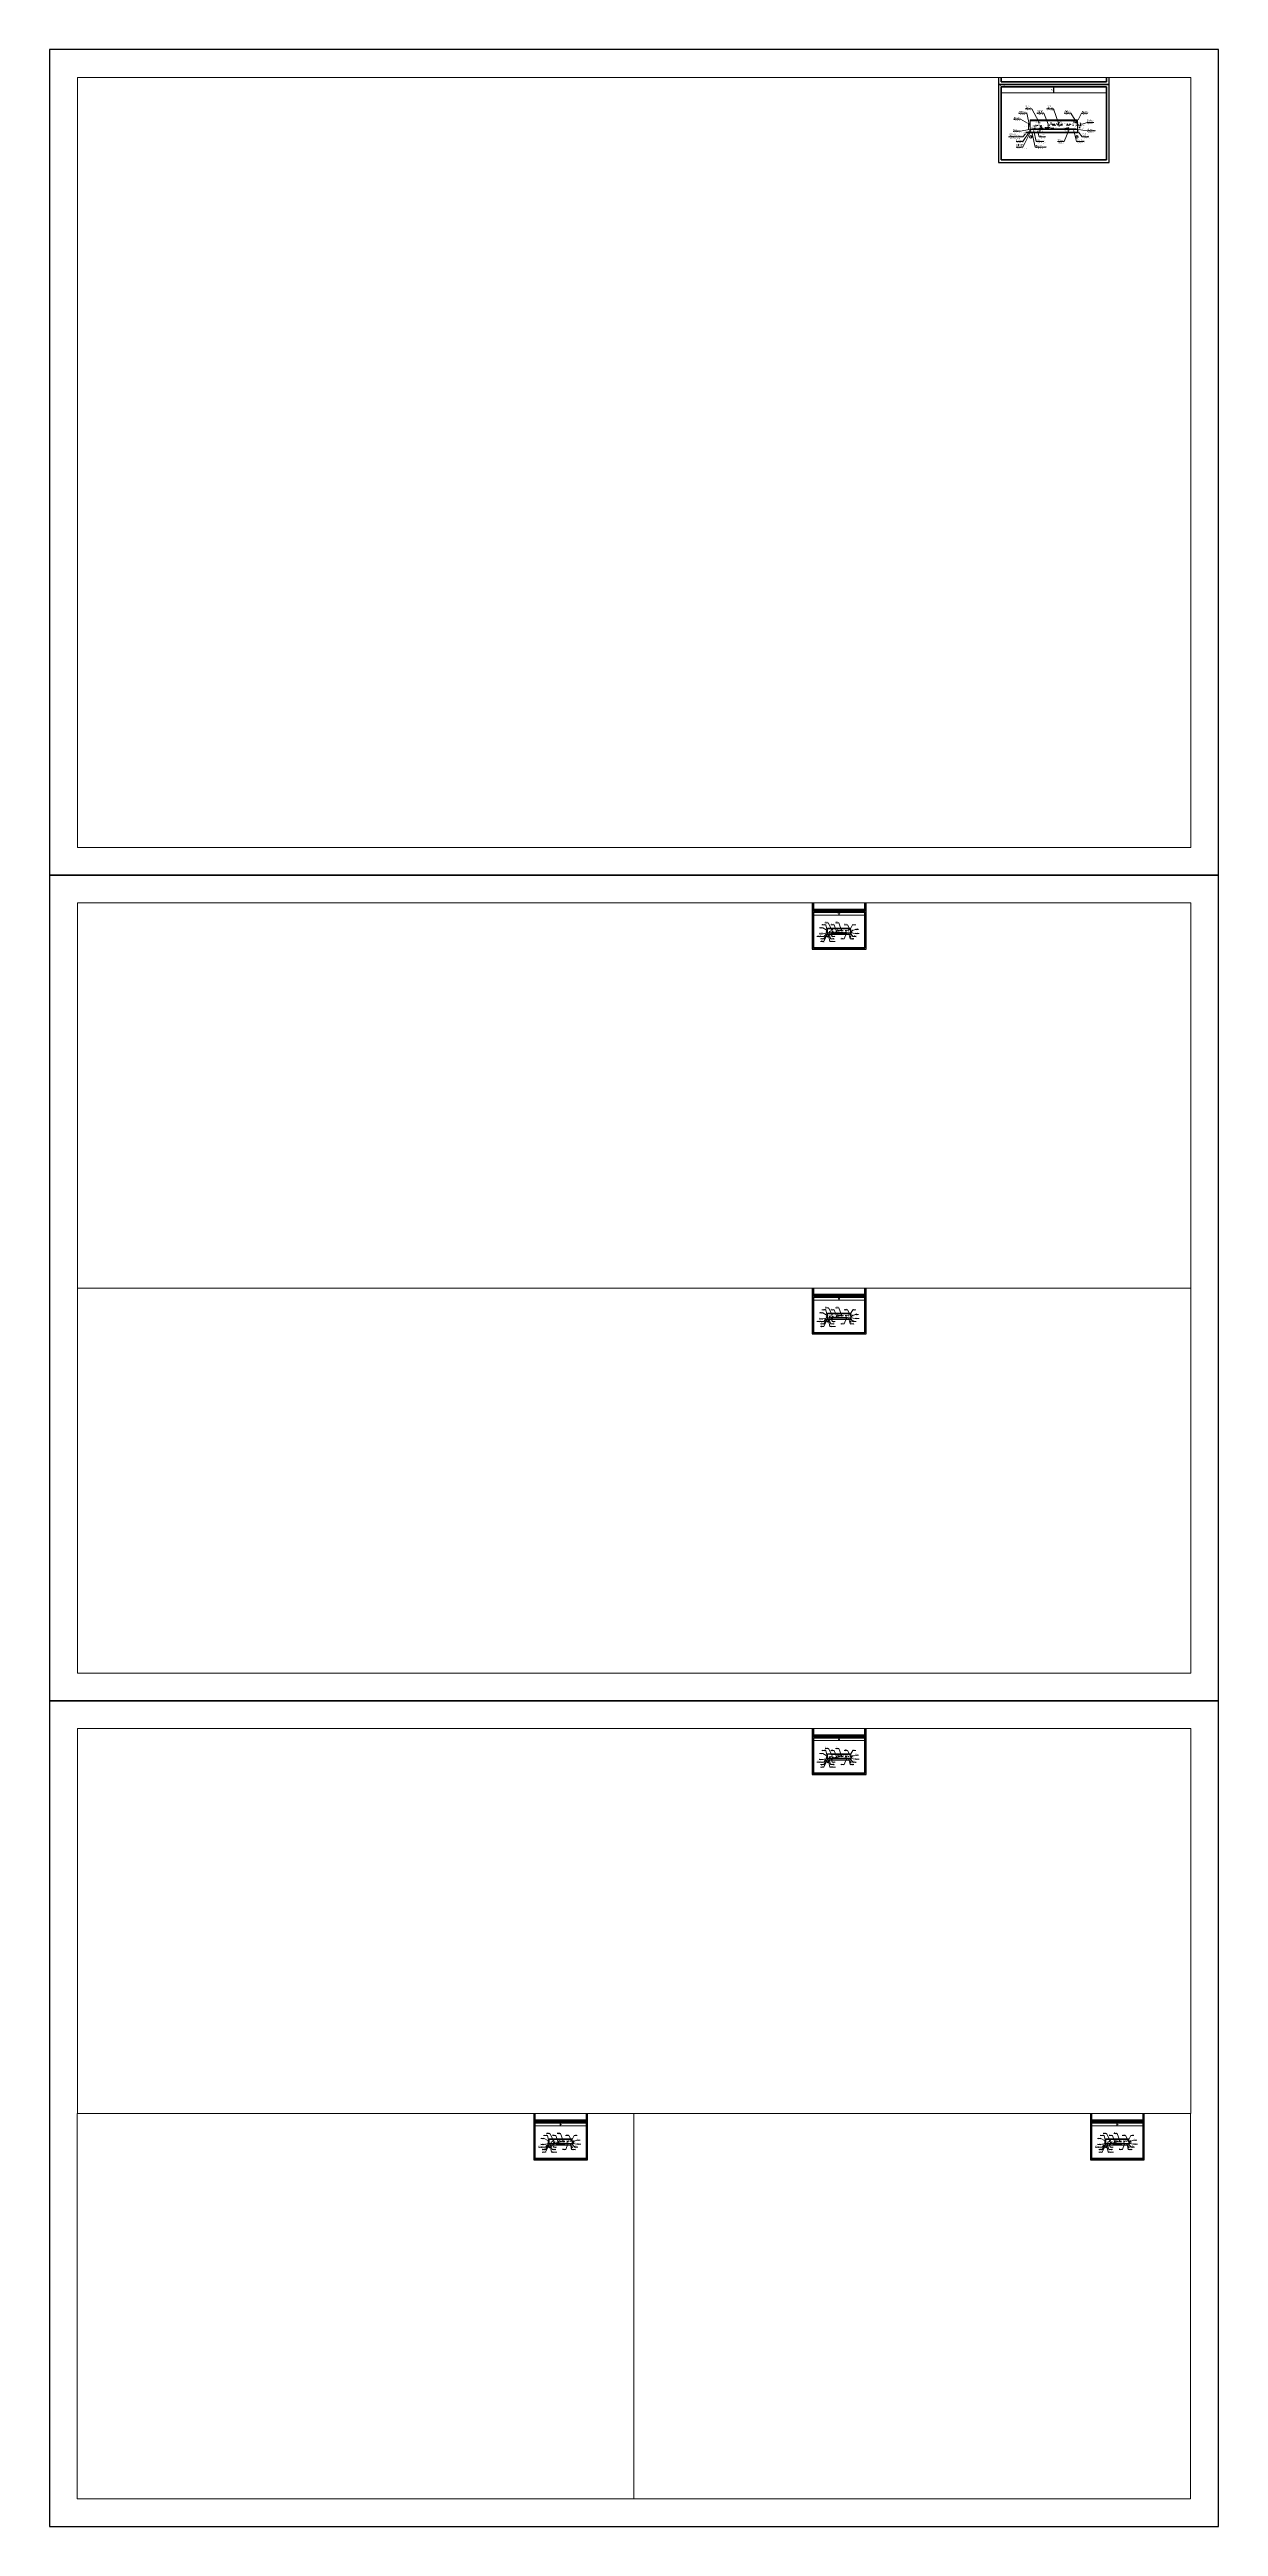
# Paper-space layout '一般図' of a CAD drawing. Header units: millimetres. Extents: x 411 to 1252, y -1189 to 593.
# The model-space entities are those that its viewports show. They can reach past a viewport. Long polylines and large blocks are cut down to what shows.
import ezdxf
from ezdxf import colors
from ezdxf.entities.mleader import LeaderData, LeaderLine
from ezdxf.math import Vec2, Vec3

# ---------------------------------------------------------------- set-up
doc = ezdxf.new("R2010")
doc.units = ezdxf.units.MM
doc.layers.get('Defpoints').update_dxf_attribs({"color": 4})
for name, color, linetype, lineweight in [('D-BGD', 7, 'Continuous', 13), ('D-MTR-FRAM', 7, 'Continuous', 13), ('D-STR', 1, 'Continuous', 13), ('D-STR-HTXT', 7, 'Continuous', 13), ('D-STR-TXT', 7, 'Continuous', 13), ('D-TTL', 2, 'Continuous', 140)]:
    doc.layers.add(name, color=color, linetype=linetype, lineweight=lineweight)
doc.styles.add('MS ゴシック', font='MS Gothic.ttf')
doc.styles.add('MSPゴシック', font='MS PGothic.ttf')
doc.styles.add('MSゴシック', font='MS Gothic.ttf')
doc.styles.add('MSｺﾞｼｯｸ', font='MS Gothic.ttf')
doc.styles.get("Standard").update_dxf_attribs({"font": 'arial.ttf'})
doc.linetypes.add('fusyoku_line', pattern='A,4,0,["|",Standard,S=5,R=0,X=0,Y=-0.2],5', length=9)
doc.dimstyles.new('STANDARD-50', dxfattribs={"dimscale": 50, "dimtxt": 3.5, "dimasz": 1.8, "dimexe": 0, "dimexo": 1.5, "dimgap": 1, "dimtad": 1, "dimdec": 0, "dimzin": 0, "dimdsep": 46, "dimtxsty": 'MSｺﾞｼｯｸ', "dimblk": 'OPEN', "dimcen": 0, "dimclrd": 1, "dimclre": 1, "dimclrt": 3, "dimaunit": 1, "dimazin": 0, "dimtfac": 1, "dimtdec": 0, "dimtix": 1, "dimtmove": 2, "dimatfit": 3, "dimldrblk": 'OPEN', "dimfxl": 1, "dimtolj": 1, "dimtzin": 0, "dimarcsym": 0})

# ---------------------------------------------------------------- blocks, each defined once
blk = doc.blocks.new('_OPEN')
at = {"color": 0, "linetype": 'ByBlock', "lineweight": -2}
for p, q in [((-1, 0.166667), (0, 0)), ((-1, -0.166667), (0, 0)), ((0, 0), (-1, 0))]:
    blk.add_line(p, q, dxfattribs=at)

msp = doc.modelspace()

# ---------------------------------------------------------------- hatches: boundary and pattern name
at = {"layer": 'D-BGD'}
h = msp.add_hatch(dxfattribs=at)
h.set_pattern_fill('AR-HBONE', color=256, scale=210, style=0)
h.set_pattern_definition([(45, (154873.3, 1344979.46), (9e-14, 1187.9394), [2520, -840]), (135, (155467.2, 1345573.4), (9e-14, 1187.9394), [2520, -840])])
h.paths.add_polyline_path([(769568, 258976), (751720, 258976), (751720, 255772), (769568, 255772)])
at = {"layer": 'D-STR-HTXT'}
h = msp.add_hatch(dxfattribs=at)
h.set_pattern_fill('ANSI31', color=256, scale=50)
h.paths.add_polyline_path([(767686, 258976), (767686, 259452), (753686, 259452), (753686, 258976)])

# ---------------------------------------------------------------- linework, layer by layer
at = {"layer": 'D-BGD'}
for p, q in [((751720, 258976), (769568, 258976)), ((751720, 255772), (769568, 255772)), ((768580, 255451), (768258, 255772)), ((768669, 255451), (768347, 255772)), ((768764, 255451), (768442, 255772)), ((768584, 255630), (768693, 255739)), ((768629, 255586), (768737, 255694)), ((768981, 255451), (768659, 255772)), ((768677, 255538), (768785, 255646)), ((769070, 255451), (768748, 255772)), ((769165, 255451), (768843, 255772)), ((768986, 255630), (769094, 255739)), ((769030, 255586), (769138, 255694)), ((769382, 255451), (769060, 255772)), ((769078, 255538), (769186, 255646)), ((769471, 255451), (769149, 255772)), ((769566, 255451), (769244, 255772))]:
    msp.add_line(p, q, dxfattribs=at)
at = {"layer": 'D-MTR-FRAM'}
for points in [[(720636, 293739), (720636, 242823), (800736, 242823), (800736, 293739)], [(720636, 234339), (720636, 183423), (800736, 183423), (800736, 234339)]]:
    msp.add_lwpolyline(points, close=True, dxfattribs=at)
at = {"layer": 'D-STR', "color": 0}
for p, q in [((753686, 260894), (767686, 260894)), ((753686, 260894), (753686, 258976)), ((753686, 259452), (767686, 259452)), ((767686, 260894), (767686, 258976)), ((742586, 213881), (778786, 213881)), ((742586, 213244), (742586, 213837)), ((742586, 213244), (742586, 204475)), ((742586, 213244), (778786, 213244)), ((778786, 213244), (778786, 213837)), ((778786, 213244), (778786, 204475)), ((742586, 206644), (778786, 206644)), ((742586, 204475), (778786, 204475)), ((742586, 204475), (742586, 203837)), ((742586, 203837), (778786, 203837)), ((778786, 204475), (778786, 203837))]:
    msp.add_line(p, q, dxfattribs=at)
for points in [[(739586, 203837), (742586, 203837), (742586, 204475), (739586, 204475)], [(744838, 206243), (745518, 206243), (745518, 206644), (744838, 206644)], [(775270, 206243), (775951, 206243), (775951, 206644), (775270, 206644)]]:
    msp.add_lwpolyline(points, close=True, dxfattribs=at)
at = {"layer": 'D-STR-HTXT', "color": 1}
for p, q in [((742586, 208726), (742186, 208726)), ((758100, 211631), (759000, 211644)), ((739586, 204475), (739586, 203837))]:
    msp.add_line(p, q, dxfattribs=at)
at = {"layer": 'D-STR-HTXT'}
msp.add_lwpolyline([(753686, 259452), (767686, 259452), (767686, 258976), (753686, 258976)], close=True, dxfattribs=at)
at = {"layer": 'D-STR-HTXT', "color": 1}
for points in [[(748675, 211544), (750275, 211544), (750275, 211644), (748675, 211644)], [(755888, 209794), (757188, 209794), (757188, 209844), (755888, 209844)], [(756003, 208405), (756803, 208405), (756803, 208305), (756003, 208305)], [(756189, 208002), (756498, 207609), (756341, 207485), (756032, 207878)], [(757188, 209844), (757688, 209844), (757688, 209794), (757188, 209794)], [(759394, 209844), (762094, 209844), (762094, 209794), (759394, 209794)], [(763404, 209844), (767204, 209844), (767204, 209744), (763404, 209744)], [(770182, 209844), (772582, 209844), (772582, 209644), (770182, 209644)], [(774963, 209844), (775963, 209844), (775963, 209644), (774963, 209644)], [(776164, 212138), (776164, 212088), (775664, 212088), (775664, 212138), (776114, 212138), (776114, 212538), (776164, 212538)], [(776903, 211838), (776903, 212138), (777103, 212138), (777103, 211838)], [(777398, 209844), (778398, 209844), (778398, 209644), (777398, 209644)], [(777893, 212808), (777942, 212796), (777805, 212212), (777757, 212223)], [(778761, 208150), (778811, 208150), (778811, 208550), (778761, 208550)], [(778786, 210044), (779186, 210044), (779186, 209944), (778786, 209944)], [(739686, 203837), (739486, 203837), (739486, 204475), (739686, 204475)], [(770054, 206594), (770554, 206594), (770554, 206694), (770054, 206694)], [(771042, 206594), (771142, 206594), (771142, 206694), (771042, 206694)], [(772029, 206594), (772229, 206594), (772229, 206694), (772029, 206694)], [(772329, 206594), (772529, 206594), (772529, 206694), (772329, 206694)], [(772629, 206594), (772829, 206594), (772829, 206694), (772629, 206694)], [(778686, 206644), (778786, 206644), (778786, 206744), (778686, 206744)]]:
    msp.add_lwpolyline(points, close=True, dxfattribs=at)
msp.add_lwpolyline([(780007, 207410), (780039, 207605), (780028, 207863)], dxfattribs=at)
at = {"layer": 'D-STR-HTXT', "linetype": 'fusyoku_line', "ltscale": 5}
msp.add_ellipse((767416, 260280), major_axis=(-125, 0), ratio=0.4, dxfattribs=at)
at = {"layer": 'D-STR-HTXT', "color": 1, "extrusion": (0, 0, -1)}
for centre in [(760686, 213093), (760686, 206494)]:
    msp.add_ellipse(centre, major_axis=(-18100, 0), ratio=0.00828729, dxfattribs=at)
at = {"layer": 'D-STR-HTXT', "color": 1}
for centre, major_axis, ratio in [((742586, 205559), (0, 1085), 0.18436331), ((760686, 206794), (-18100, 0), 0.00828729), ((778786, 205559), (0, 1085), 0.18436331)]:
    msp.add_ellipse(centre, major_axis=major_axis, ratio=ratio, dxfattribs=at)
at = {"layer": 'D-STR-HTXT', "extrusion": (0, 0, -1)}
msp.add_ellipse((760686, 204156), major_axis=(-18100, 0), ratio=0.01760134, dxfattribs=at)
at = {"layer": 'D-STR-HTXT', "color": 1}
for points, knots in [([(755636, 259452), (755628, 259413), (755602, 259284), (755639, 259118), (755596, 259004), (755585, 258976)], [0, 0, 0, 0, 119.66163241, 393.91331117, 482.419023, 482.419023, 482.419023, 482.419023]), ([(741430, 210274), (741361, 210200), (741195, 210023), (741285, 209651), (741406, 209239), (741284, 208682), (741253, 208034), (741264, 207332), (741255, 206881), (741250, 206644)], [0, 0, 0, 0, 288.77818556, 689.90300983, 1030.11619677, 1593.34858051, 2342.92684072, 2986.84257594, 3697.0501116, 3697.0501116, 3697.0501116, 3697.0501116]), ([(741501, 211758), (741430, 211488), (741319, 211068), (741361, 210442), (741478, 210120), (741543, 209944)], [0, 0, 0, 0, 831.38863281, 1293.87644957, 1854.82213771, 1854.82213771, 1854.82213771, 1854.82213771]), ([(745300, 207412), (745414, 207409), (745618, 207404), (745891, 207434), (746145, 207407), (746377, 207338), (746532, 207400), (746593, 207425)], [0, 0, 0, 0, 340.20300572, 612.70493028, 817.45647483, 1110.3600483, 1304.8956257, 1304.8956257, 1304.8956257, 1304.8956257]), ([(745334, 208967), (745616, 208977), (746013, 208991), (746410, 208972), (746526, 208967)], [0, 0, 0, 0, 844.95472727, 1191.48093154, 1191.48093154, 1191.48093154, 1191.48093154]), ([(746596, 209262), (746701, 209308), (746934, 209410), (747292, 209264), (747534, 209327), (747642, 209356)], [0, 0, 0, 0, 332.9575076, 738.39853915, 1068.57745045, 1068.57745045, 1068.57745045, 1068.57745045]), ([(747758, 209630), (747898, 209623), (748255, 209604), (748611, 209560), (748827, 209534)], [0, 0, 0, 0, 421.32116517, 1073.37035471, 1073.37035471, 1073.37035471, 1073.37035471]), ([(749180, 207519), (749295, 207496), (749532, 207448), (749974, 207568), (750524, 207489), (751121, 207484), (751691, 207574), (752112, 207490), (752361, 207519), (752424, 207526)], [0, 0, 0, 0, 348.73253824, 714.48656616, 1344.72693503, 1991.30099359, 2505.57739204, 3063.96590007, 3254.21417576, 3254.21417576, 3254.21417576, 3254.21417576]), ([(749710, 209273), (749823, 209255), (750123, 209208), (750646, 209341), (751130, 209229), (751428, 209236), (751502, 209237)], [0, 0, 0, 0, 340.68326833, 904.9369882, 1575.77927637, 1798.68091355, 1798.68091355, 1798.68091355, 1798.68091355]), ([(750178, 208417), (750352, 208432), (750636, 208457), (750990, 208324), (751312, 208272), (751482, 208387), (751567, 208444)], [0, 0, 0, 0, 513.44756058, 838.66747055, 1138.18187187, 1433.69092999, 1433.69092999, 1433.69092999, 1433.69092999]), ([(754731, 207912), (754687, 207877), (754587, 207795), (754382, 207795), (754224, 207903), (753994, 207873), (753830, 207880), (753718, 207884)], [0, 0, 0, 0, 164.52586834, 381.79635357, 555.38918937, 714.71955901, 1052.12481683, 1052.12481683, 1052.12481683, 1052.12481683]), ([(755699, 207498), (755509, 207483), (754961, 207439), (754410, 207463), (754050, 207479)], [0, 0, 0, 0, 569.58553396, 1650.56737343, 1650.56737343, 1650.56737343, 1650.56737343]), ([(756032, 207878), (755900, 207866), (755585, 207836), (755256, 207879), (755059, 207882), (755044, 207882)], [0, 0, 0, 0, 395.56551983, 946.00277005, 988.69328257, 988.69328257, 988.69328257, 988.69328257]), ([(756942, 208083), (757114, 208095), (757462, 208119), (757804, 208056), (757976, 208023)], [0, 0, 0, 0, 517.29181957, 1039.61514675, 1039.61514675, 1039.61514675, 1039.61514675]), ([(761388, 210495), (761360, 210481), (761219, 210411), (760935, 210617), (760714, 210273), (760353, 210264), (760088, 210471), (759644, 210364), (758993, 210487), (758424, 210450), (758092, 210428)], [0, 0, 0, 0, 90.5327556, 463.83072783, 739.50950823, 1110.91223465, 1404.50140005, 1690.81239416, 2397.75045343, 3389.84542903, 3389.84542903, 3389.84542903, 3389.84542903]), ([(758294, 207391), (758392, 207390), (758546, 207390), (758767, 207505), (759065, 207449), (759402, 207531), (759676, 207440), (759873, 207348), (760083, 207356), (760381, 207356), (760600, 207343), (760730, 207335)], [0, 0, 0, 0, 288.48736285, 455.46483372, 724.0917953, 1159.83913742, 1467.73562793, 1567.49306309, 1809.03746238, 2077.66442396, 2467.14464279, 2467.14464279, 2467.14464279, 2467.14464279]), ([(762560, 210470), (762717, 210466), (763029, 210459), (763413, 210449), (763671, 210581), (763877, 210645), (764125, 210566), (764272, 210477), (764356, 210426)], [0, 0, 0, 0, 476.35992182, 943.77742483, 1108.61888204, 1342.25651151, 1565.37996728, 1860.75978623, 1860.75978623, 1860.75978623, 1860.75978623]), ([(764107, 211623), (764232, 211647), (764423, 211684), (764667, 211638), (764879, 211556), (764986, 211669), (765046, 211733)], [0, 0, 0, 0, 375.25563962, 571.70035269, 754.56023651, 992.16166777, 992.16166777, 992.16166777, 992.16166777]), ([(765920, 210490), (766007, 210450), (766198, 210361), (766494, 210305), (766797, 210376), (767027, 210540), (767189, 210473), (767239, 210453)], [0, 0, 0, 0, 288.99334104, 633.80987296, 870.93713136, 1222.99947888, 1377.73448989, 1377.73448989, 1377.73448989, 1377.73448989]), ([(770500, 210354), (770569, 210355), (770682, 210358), (770838, 210425), (770996, 210489), (771174, 210419), (771273, 210352), (771322, 210318)], [0, 0, 0, 0, 203.16933634, 334.29392886, 509.52317242, 692.91465703, 871.93980806, 871.93980806, 871.93980806, 871.93980806]), ([(770535, 210601), (770571, 210586), (770678, 210541), (770767, 210468), (770827, 210420)], [0, 0, 0, 0, 116.88166883, 344.97381685, 344.97381685, 344.97381685, 344.97381685]), ([(770999, 207759), (771093, 207793), (771296, 207867), (771691, 207841), (771981, 207857), (772154, 207867)], [0, 0, 0, 0, 294.47561542, 643.57872223, 1167.35059809, 1167.35059809, 1167.35059809, 1167.35059809]), ([(772653, 210589), (772713, 210586), (772834, 210580), (772913, 210487), (772954, 210439)], [0, 0, 0, 0, 170.94154042, 349.56911329, 349.56911329, 349.56911329, 349.56911329]), ([(772661, 210397), (772786, 210421), (772976, 210459), (773223, 210408), (773415, 210348), (773540, 210393), (773606, 210417)], [0, 0, 0, 0, 375.25563962, 571.70035269, 754.56023651, 958.67061691, 958.67061691, 958.67061691, 958.67061691]), ([(777609, 212330), (777577, 212280), (777507, 212170), (777399, 212096), (777339, 212056)], [0, 0, 0, 0, 176.34633652, 388.57424444, 388.57424444, 388.57424444, 388.57424444]), ([(777774, 212196), (777698, 212305), (777577, 212479), (777414, 212614), (777353, 212665)], [0, 0, 0, 0, 395.29554034, 632.55877874, 632.55877874, 632.55877874, 632.55877874]), ([(777774, 212196), (777779, 212036), (777790, 211720), (777788, 211317), (777761, 211077), (777752, 210992)], [0, 0, 0, 0, 481.12417934, 949.00583226, 1206.23563296, 1206.23563296, 1206.23563296, 1206.23563296]), ([(779080, 209944), (779077, 209902), (779070, 209803), (778993, 209677), (778890, 209557), (778823, 209480), (778786, 209437)], [0, 0, 0, 0, 125.25933551, 293.24006022, 429.69343453, 600.23697743, 600.23697743, 600.23697743, 600.23697743]), ([(779032, 209747), (779085, 209774), (779188, 209828), (779275, 209904), (779317, 209940)], [0, 0, 0, 0, 178.50882079, 345.12291264, 345.12291264, 345.12291264, 345.12291264]), ([(780026, 209940), (780039, 209853), (780072, 209627), (780045, 209283), (779994, 209035), (779971, 208923)], [0, 0, 0, 0, 264.82681441, 683.44668664, 1025.80167395, 1025.80167395, 1025.80167395, 1025.80167395]), ([(780187, 208227), (780255, 208239), (780374, 208258), (780492, 208237), (780543, 208228)], [0, 0, 0, 0, 204.80637618, 358.42524117, 358.42524117, 358.42524117, 358.42524117]), ([(780187, 207873), (780215, 207911), (780275, 207992), (780323, 208123), (780342, 208211), (780349, 208248)], [0, 0, 0, 0, 141.13933635, 300.65997226, 412.53245033, 412.53245033, 412.53245033, 412.53245033]), ([(780394, 208117), (780424, 208042), (780485, 207888), (780496, 207649), (780499, 207493), (780500, 207422)], [0, 0, 0, 0, 239.07278085, 493.89260401, 708.17748596, 708.17748596, 708.17748596, 708.17748596]), ([(780906, 209639), (780923, 209593), (780975, 209455), (781135, 209298), (781229, 209157), (781270, 209097)], [0, 0, 0, 0, 145.67187019, 436.50032165, 655.91903915, 655.91903915, 655.91903915, 655.91903915]), ([(781053, 211444), (781062, 211333), (781083, 211066), (781152, 210627), (780974, 210266), (780939, 209917), (781055, 209776), (781120, 209699)], [0, 0, 0, 0, 334.9577443, 810.48747577, 1284.90020149, 1519.48722861, 1807.54657747, 1807.54657747, 1807.54657747, 1807.54657747]), ([(780951, 209038), (780983, 209172), (781056, 209475), (781199, 209927), (781084, 210228), (781032, 210362)], [0, 0, 0, 0, 416.79986915, 940.3109885, 1359.68177847, 1359.68177847, 1359.68177847, 1359.68177847]), ([(781057, 210044), (781057, 210012), (781057, 209940), (781031, 209872), (781017, 209835)], [0, 0, 0, 0, 95.23691179, 214.59635378, 214.59635378, 214.59635378, 214.59635378]), ([(748420, 205482), (748441, 205410), (748490, 205236), (748398, 204994), (748375, 204730), (748378, 204567), (748380, 204475)], [0, 0, 0, 0, 221.50074092, 530.85666007, 742.46196713, 1018.87233881, 1018.87233881, 1018.87233881, 1018.87233881]), ([(749915, 205734), (749929, 205641), (749960, 205419), (749926, 205198), (749906, 205071)], [0, 0, 0, 0, 281.74716571, 666.71090196, 666.71090196, 666.71090196, 666.71090196]), ([(750102, 206145), (750115, 206061), (750133, 205940), (750131, 205818), (750130, 205781)], [0, 0, 0, 0, 253.86803702, 366.00673277, 366.00673277, 366.00673277, 366.00673277]), ([(771963, 207219), (771786, 207218), (771518, 207216), (771197, 207224), (770983, 207399), (770580, 207350), (770155, 207323), (769739, 207386), (769525, 207315), (769412, 207277)], [0, 0, 0, 0, 540.12622535, 818.83413125, 908.69629783, 1351.06099036, 1916.35982013, 2232.56114578, 2583.2322971, 2583.2322971, 2583.2322971, 2583.2322971])]:
    msp.add_open_spline(points, degree=3, knots=knots, dxfattribs=at)
at = {"layer": 'D-STR-TXT'}
for centre in [(743086, 200837), (778286, 200837)]:
    msp.add_circle(centre, 945, dxfattribs=at)
at = {"layer": 'D-TTL', "linetype": 'Continuous'}
for points in [[(720636, 298223), (800736, 298223), (800736, 242823), (720636, 242823)], [(720636, 238823), (800736, 238823), (800736, 183423), (720636, 183423)]]:
    msp.add_lwpolyline(points, close=True, dxfattribs=at)
at = {"layer": 'Defpoints'}
msp.add_line((760686, 234339), (760686, 238823), dxfattribs=at)
at = {"layer": 'Defpoints', "linetype": 'Continuous'}
for points in [[(718636, 240823), (802736, 240823), (802736, 300223), (718636, 300223)], [(718636, 181423), (802736, 181423), (802736, 240823), (718636, 240823)]]:
    msp.add_lwpolyline(points, close=True, dxfattribs=at)

# ---------------------------------------------------------------- texts
at = {"layer": 'D-STR-HTXT', "color": 1, "char_height": 500, "attachment_point": 7, "style": 'MSゴシック'}
for s, width, heights, insert in [('舗装 Pm0101\\P⑮舗装の異常-e\\P写真番号-00', 9073.14, [0], (730316, 213631)), ('伸縮装置 Ej0101\\P⑥ひびわれ(大小)-d\\P写真番号-00', 9073.14, [0], (734083, 218188)), ('舗装 Pm0101\\P⑭路面の凹凸-c\\P⑮舗装の異常-e\\P写真番号-00', 9073.14, [0], (739058, 221584)), ('舗装 Pm0101\\P⑭路面の凹凸-c\\P⑮舗装の異常-e\\P写真番号-00', 9073.14, [0], (748131, 218188)), ('舗装 Pm0101\\P⑭路面の凹凸-c\\P⑮舗装の異常-e\\P写真番号-00', 9073.14, [0], (755522, 221584)), ('舗装 Pm0101\\P⑭路面の凹凸-c\\P⑮舗装の異常-e\\P写真番号-00', 9073.14, [0], (768788, 218188)), ('舗装 Pm0101\\P㉔土砂詰まり-e\\P写真番号-00', 9073.14, [0], (781958, 218188)), ('舗装 Pm0101\\P⑭路面の凹凸-c\\P⑮舗装の異常-e\\P写真番号-00', 9073.14, [0], (786053, 210977)), ('橋台[翼壁] Aw0101\\P⑦剥離・鉄筋露出-d\\P⑰その他(分類6:橋台背面の移動)-e\\P写真番号-00', 14521.87, [0], (726462, 200247)), ('舗装 Pm0101,0201\\P㉔土砂詰まり-e\\P写真番号-00', 9073.14, [0], (729735, 204491)), ('伸縮装置 Ej0101\\P⑭路面の凹凸-e\\P㉓変形・欠損-c\\P写真番号-00', 9073.14, [0], (731981, 192282)), ('舗装 Pm0201\\P⑭路面の凹凸-e\\P写真番号-00', 9073.14, [0], (731981, 196599)), ('舗装 Pm0201\\P⑮舗装の異常-c\\P写真番号-00', 9073.14, [0], (749724, 200247)), ('縁石 Cu0201\\P㉓変形・欠損-c\\P写真番号-00', 9073.14, [2334], (763458, 196599)), ('伸縮装置 Ej0102\\P⑭路面の凹凸-c\\P㉓変形・欠損-c\\P写真番号-00', 9073.14, [0], (782316, 200247)), ('縁石 Cu0201\\P⑦剥離・鉄筋露出-c\\P写真番号-00', 9073.14, [0], (786053, 204741))]:
    msp.add_mtext_dynamic_manual_height_columns(s, width=width, gutter_width=50, heights=heights, dxfattribs=dict(at, insert=insert))
at = {"layer": 'D-STR-HTXT', "insert": (746580, 192282), "char_height": 500, "attachment_point": 7, "style": 'MSゴシック'}
msp.add_mtext_dynamic_manual_height_columns('防護柵 Gf0301\\P⑤防食機能の劣化(分類2)-c\\P写真番号-00', width=9073.14, gutter_width=50, heights=[0], dxfattribs=at)
at = {"layer": 'D-STR-HTXT', "color": 5, "char_height": 500, "attachment_point": 7, "style": 'MSゴシック'}
for s, insert in [('\\pt7000;排水ます Dr0101\\P㉔土砂詰まり-e→a\\P\\ptz;写真番号-00', (747383, 196599)), ('\\pt7000;排水ます Dr0102\\P㉔土砂詰まり-e→a\\P\\ptz;写真番号-00', (777986, 196599))]:
    msp.add_mtext_dynamic_manual_height_columns(s, width=9073.14, gutter_width=50, heights=[0], dxfattribs=dict(at, insert=insert))
at = {"layer": 'D-STR-TXT', "style": 'MSPゴシック'}
msp.add_text('桁下面', height=1000, dxfattribs=at).set_placement((758533, 236055))
at = {"layer": 'D-STR-TXT', "color": 1, "char_height": 400, "attachment_point": 5, "style": 'MSゴシック'}
for s, insert in [('0.2', (755912, 259803)), ('5.0,L=4400', (739635, 208577)), ('0.4,L=400', (744038, 208491)), ('3.0,L=1100', (744944, 209522)), ('3.0,L=1200', (745220, 207835)), ('1600×100', (747334, 211595)), ('5.0,L=1000', (748022, 210126)), ('5mm', (747715, 212154)), ('3.0,L=3200', (748884, 207943)), ('5.0,L=1800', (752186, 209699)), ('1300×50', (755495, 209310)), ('5.0,L=1400', (756764, 207188)), ('10mm', (757223, 210231)), ('500×50', (757956, 209310)), ('800×100', (758090, 208491)), ('2700×30', (760756, 209310)), ('3.0,L=2400', (761482, 207793)), ('5.0,L=1600', (762658, 211052)), ('3800×100', (765260, 209310)), ('15mm', (764618, 208666)), ('3.0,L=800', (765526, 212180)), ('5.0,L=1300', (767188, 210981)), ('3.0,L=2600', (767807, 207397)), ('3.0,L=1000', (769696, 208207)), ('5.0,L=800', (770265, 210950)), ('2400×200', (771415, 209310)), ('5.0,L=1200', (773435, 210950)), ('900×30', (774499, 212349)), ('200×300', (776286, 211459)), ('10mm', (775800, 210924)), ('30×400', (777659, 208397)), ('10mm', (777241, 208996)), ('5.0,L=1200', (779213, 211344)), ('800×30', (779120, 212509)), ('400×100', (779849, 210380)), ('5.0,L=700', (781965, 208171)), ('5.0,L=800', (782204, 207468)), ('5.0,L=1000', (782799, 209656)), ('200×1500\\P10mm', (738119, 204166)), ('20mm', (741604, 205297)), ('15mm', (743601, 205297)), ('3.0,L=1100', (748039, 205866)), ('3.0,L=800', (751424, 205219)), ('500×100\\P100×100\\P200×100', (770237, 205453)), ('100×100', (777547, 207210)), ('10mm', (779795, 205297))]:
    msp.add_mtext_dynamic_manual_height_columns(s, width=9073.14, gutter_width=50, heights=[0], dxfattribs=dict(at, insert=insert))
at = {"layer": 'D-STR-TXT', "char_height": 750, "attachment_point": 5, "style": 'MSゴシック'}
for s, insert in [('A1', (743086, 200837)), ('A2', (778286, 200837))]:
    msp.add_mtext_dynamic_manual_height_columns(s, width=23330.92, gutter_width=129, heights=[0], dxfattribs=dict(at, insert=insert))
at = {"layer": 'Defpoints', "char_height": 400, "attachment_point": 7, "style": 'MSゴシック'}
for s, insert in [('11月7日\u3000K52(前-4)', (745710, 261493)), ('11月7日\u3000D271(前-3)', (761469, 261484)), ('11月7日\u3000D213(前-16)', (769815, 261484)), ('11月7日\u3000D134', (731099, 213012)), ('11月7日\u3000D137', (734866, 217569)), ('11月7日\u3000D144', (739840, 220965)), ('11月7日\u3000D153', (748914, 217569)), ('11月7日\u3000D157,D160', (755920, 220965)), ('11月7日\u3000I75', (769570, 217569)), ('11月7日\u3000K45', (782741, 217569)), ('11月7日\u3000I72', (786836, 210358)), ('11月7日\u3000K21,K23,K26(前-5)', (727420, 199491)), ('11月7日\u3000D240(前-6)', (730517, 203872)), ('11月7日\u3000K39,K40', (732763, 195981)), ('11月7日\u3000D266,D269(前-7)', (732763, 191663)), ('11月7日\u3000D237(前-9)', (747362, 191663)), ('11月7日\u3000D249(前-10)', (748166, 195981)), ('11月7日\u3000K41', (750507, 199629)), ('11月11日\u3000I63', (764240, 195981)), ('11月7日\u3000D233(前-11)', (778769, 195981)), ('11月7日\u3000D259,D257', (783099, 199629)), ('11月11日\u3000I66', (786836, 204123))]:
    msp.add_mtext_dynamic_manual_height_columns(s, width=9073.14, gutter_width=50, heights=[0], dxfattribs=dict(at, insert=insert))
at = {"layer": 'Defpoints', "insert": (719636, 239823), "char_height": 1000, "attachment_point": 4, "style": 'MS ゴシック'}
msp.add_mtext('{\\fMS PGothic|b0|i0|c128|p50;A1（1：100）}', dxfattribs=at)

# ---------------------------------------------------------------- leaders
at = {"layer": 'D-STR', "color": 0}
for points in [[(754736, 259452), (754736, 260351)], [(756436, 259452), (756436, 260351)], [(758136, 259452), (758136, 260351)], [(759836, 259452), (759836, 260351)], [(761536, 259452), (761536, 260351)], [(763236, 259452), (763236, 260351)], [(764936, 259452), (764936, 260351)], [(766636, 259452), (766636, 260351)]]:
    msp.add_leader(points, dimstyle='STANDARD-50', override={"dimasz": 8, "dimtad": 0, "dimclrd": 0}, dxfattribs=at)
at = {"layer": 'D-STR-HTXT', "color": 1}
ml = msp.add_multileader_mtext('Standard', dxfattribs=at)
ml.set_content('')
ml.set_leader_properties(color=256, linetype='ByLayer', lineweight=13)
ml.build(insert=Vec2(0, 0))
ml.multileader.update_dxf_attribs({"text_left_attachment_type": 8, "text_right_attachment_type": 5, "dogleg_length": 5000, "arrow_head_size": 750})
ctx = ml.context
ctx.base_point, ctx.char_height, ctx.arrow_head_size, ctx.plane_origin = Vec3(746055, 266444), 200, 750, Vec3(760648, 264709)
ctx.left_attachment, ctx.right_attachment = 8, 5
notes = []
notes.append((ctx, [(0, (1, 1, 0), (752275, 266444), (-1, 0), 6219, [(0, [(755494, 259452)], 0, [])])]))
ctx.mtext, ml.multileader.dxf.content_type = None, 0
at = {"layer": 'D-STR-HTXT', "color": 5}
ml = msp.add_multileader_mtext('Standard', dxfattribs=at)
ml.set_content('')
ml.set_leader_properties(color=256, linetype='ByLayer', lineweight=13)
ml.build(insert=Vec2(0, 0))
ml.multileader.update_dxf_attribs({"text_left_attachment_type": 8, "text_right_attachment_type": 5, "dogleg_length": 5000, "arrow_head_size": 750})
ctx = ml.context
ctx.base_point, ctx.char_height, ctx.arrow_head_size, ctx.plane_origin = Vec3(744869, 262948), 200, 750, Vec3(765798, 261214)
ctx.left_attachment, ctx.right_attachment = 8, 5
notes.append((ctx, [(0, (1, 1, 0), (750813, 262948), (-1, 0), 5944, [(0, [(754436, 259452)], 0, [])])]))
ctx.mtext, ml.multileader.dxf.content_type = None, 0
at = {"layer": 'D-STR-HTXT'}
ml = msp.add_multileader_mtext('Standard', dxfattribs=at)
ml.set_content('')
ml.set_leader_properties(color=256, linetype='ByLayer', lineweight=13)
ml.build(insert=Vec2(0, 0))
ml.multileader.update_dxf_attribs({"text_left_attachment_type": 8, "text_right_attachment_type": 5, "dogleg_length": 5000, "arrow_head_size": 750})
ctx = ml.context
ctx.base_point, ctx.char_height, ctx.arrow_head_size, ctx.plane_origin = Vec3(766377, 262948), 200, 750, Vec3(752204, 261214)
ctx.left_attachment, ctx.right_attachment = 8, 5
notes.append((ctx, [(0, (1, 1, 0), (760577, 262948), (1, 0), 5800, [(0, [(758921, 259452)], 0, [])])]))
ctx.mtext, ml.multileader.dxf.content_type = None, 0
ml = msp.add_multileader_mtext('Standard', dxfattribs=at)
ml.set_content('')
ml.set_leader_properties(color=256, linetype='ByLayer', lineweight=13)
ml.build(insert=Vec2(0, 0))
ml.multileader.update_dxf_attribs({"text_left_attachment_type": 8, "text_right_attachment_type": 5, "dogleg_length": 5000, "arrow_head_size": 750})
ctx = ml.context
ctx.base_point, ctx.char_height, ctx.arrow_head_size, ctx.plane_origin = Vec3(775142, 262948), 200, 750, Vec3(760550, 261214)
ctx.left_attachment, ctx.right_attachment = 8, 5
notes.append((ctx, [(0, (1, 1, 0), (768923, 262948), (1, 0), 6219, [(0, [(767416, 260330)], 0, [])])]))
ctx.mtext, ml.multileader.dxf.content_type = None, 0
at = {"layer": 'D-STR-HTXT', "color": 1}
ml = msp.add_multileader_mtext('Standard', dxfattribs=at)
ml.set_content('')
ml.set_leader_properties(color=256, linetype='ByLayer', lineweight=13)
ml.build(insert=Vec2(0, 0))
ml.multileader.update_dxf_attribs({"text_left_attachment_type": 8, "text_right_attachment_type": 5, "dogleg_length": 5000, "arrow_head_size": 750})
ctx = ml.context
ctx.base_point, ctx.char_height, ctx.arrow_head_size, ctx.plane_origin = Vec3(729982, 214338), 200, 750, Vec3(743569, 212604)
ctx.left_attachment, ctx.right_attachment = 8, 5
notes.append((ctx, [(0, (1, 1, 0), (735196, 214338), (-1, 0), 5214, [(0, [(741146, 211018)], 0, [])])]))
ctx.mtext, ml.multileader.dxf.content_type = None, 0
ml = msp.add_multileader_mtext('Standard', dxfattribs=at)
ml.set_content('')
ml.set_leader_properties(color=256, linetype='ByLayer', lineweight=13)
ml.build(insert=Vec2(0, 0))
ml.multileader.update_dxf_attribs({"text_left_attachment_type": 8, "text_right_attachment_type": 5, "dogleg_length": 5000, "arrow_head_size": 750})
ctx = ml.context
ctx.base_point, ctx.char_height, ctx.arrow_head_size, ctx.plane_origin = Vec3(733768, 218895), 200, 750, Vec3(748447, 217160)
ctx.left_attachment, ctx.right_attachment = 8, 5
notes.append((ctx, [(0, (1, 1, 0), (740074, 218895), (-1, 0), 6306, [(0, [(742418, 208839)], 0, [])])]))
ctx.mtext, ml.multileader.dxf.content_type = None, 0
ml = msp.add_multileader_mtext('Standard', dxfattribs=at)
ml.set_content('')
ml.set_leader_properties(color=256, linetype='ByLayer', lineweight=13)
ml.build(insert=Vec2(0, 0))
ml.multileader.update_dxf_attribs({"text_left_attachment_type": 8, "text_right_attachment_type": 5, "dogleg_length": 5000, "arrow_head_size": 750})
ctx = ml.context
ctx.base_point, ctx.char_height, ctx.arrow_head_size, ctx.plane_origin = Vec3(738723, 222291), 200, 750, Vec3(752310, 220557)
ctx.left_attachment, ctx.right_attachment = 8, 5
notes.append((ctx, [(0, (1, 1, 0), (743937, 222291), (-1, 0), 5214, [(0, [(749475, 211644)], 0, [])])]))
ctx.mtext, ml.multileader.dxf.content_type = None, 0
ml = msp.add_multileader_mtext('Standard', dxfattribs=at)
ml.set_content('')
ml.set_leader_properties(color=256, linetype='ByLayer', lineweight=13)
ml.build(insert=Vec2(0, 0))
ml.multileader.update_dxf_attribs({"text_left_attachment_type": 8, "text_right_attachment_type": 5, "dogleg_length": 5000, "arrow_head_size": 750})
ctx = ml.context
ctx.base_point, ctx.char_height, ctx.arrow_head_size, ctx.plane_origin = Vec3(747797, 218895), 200, 750, Vec3(761384, 217160)
ctx.left_attachment, ctx.right_attachment = 8, 5
notes.append((ctx, [(0, (1, 1, 0), (753011, 218895), (-1, 0), 5214, [(0, [(756538, 209844)], 0, [])])]))
ctx.mtext, ml.multileader.dxf.content_type = None, 0
ml = msp.add_multileader_mtext('Standard', dxfattribs=at)
ml.set_content('')
ml.set_leader_properties(color=256, linetype='ByLayer', lineweight=13)
ml.build(insert=Vec2(0, 0))
ml.multileader.update_dxf_attribs({"text_left_attachment_type": 8, "text_right_attachment_type": 5, "dogleg_length": 5000, "arrow_head_size": 750})
ctx = ml.context
ctx.base_point, ctx.char_height, ctx.arrow_head_size, ctx.plane_origin = Vec3(755188, 222291), 200, 750, Vec3(768775, 220557)
ctx.left_attachment, ctx.right_attachment = 8, 5
notes.append((ctx, [(0, (1, 1, 0), (760402, 222291), (-1, 0), 5214, [(0, [(764758, 209844)], 0, [])])]))
ctx.mtext, ml.multileader.dxf.content_type = None, 0
ml = msp.add_multileader_mtext('Standard', dxfattribs=at)
ml.set_content('')
ml.set_leader_properties(color=256, linetype='ByLayer', lineweight=13)
ml.build(insert=Vec2(0, 0))
ml.multileader.update_dxf_attribs({"text_left_attachment_type": 8, "text_right_attachment_type": 5, "dogleg_length": 5000, "arrow_head_size": 750})
ctx = ml.context
ctx.base_point, ctx.char_height, ctx.arrow_head_size, ctx.plane_origin = Vec3(768453, 218895), 200, 750, Vec3(782040, 217160)
ctx.left_attachment, ctx.right_attachment = 8, 5
notes.append((ctx, [(0, (1, 1, 0), (773667, 218895), (-1, 0), 5214, [(0, [(777165, 212842)], 0, [])])]))
ctx.mtext, ml.multileader.dxf.content_type = None, 0
ml = msp.add_multileader_mtext('Standard', dxfattribs=at)
ml.set_content('')
ml.set_leader_properties(color=256, linetype='ByLayer', lineweight=13)
ml.build(insert=Vec2(0, 0))
ml.multileader.update_dxf_attribs({"text_left_attachment_type": 8, "text_right_attachment_type": 5, "dogleg_length": 5000, "arrow_head_size": 750})
ctx = ml.context
ctx.base_point, ctx.char_height, ctx.arrow_head_size, ctx.plane_origin = Vec3(786598, 218895), 200, 750, Vec3(761026, 217160)
ctx.left_attachment, ctx.right_attachment = 8, 5
notes.append((ctx, [(0, (1, 1, 0), (781838, 218895), (1, 0), 4761, [(0, [(778786, 213093)], 0, [])])]))
ctx.mtext, ml.multileader.dxf.content_type = None, 0
ml = msp.add_multileader_mtext('Standard', dxfattribs=at)
ml.set_content('')
ml.set_leader_properties(color=256, linetype='ByLayer', lineweight=13)
ml.build(insert=Vec2(0, 0))
ml.multileader.update_dxf_attribs({"text_left_attachment_type": 8, "text_right_attachment_type": 5, "dogleg_length": 5000, "arrow_head_size": 750})
ctx = ml.context
ctx.base_point, ctx.char_height, ctx.arrow_head_size, ctx.plane_origin = Vec3(790996, 211684), 200, 750, Vec3(765122, 209949)
ctx.left_attachment, ctx.right_attachment = 8, 5
notes.append((ctx, [(0, (1, 1, 0), (785933, 211684), (1, 0), 5062, [(0, [(781393, 210190)], 0, [])])]))
ctx.mtext, ml.multileader.dxf.content_type = None, 0
ml = msp.add_multileader_mtext('Standard', dxfattribs=at)
ml.set_content('')
ml.set_leader_properties(color=256, linetype='ByLayer', lineweight=13)
ml.build(insert=Vec2(0, 0))
ml.multileader.update_dxf_attribs({"text_left_attachment_type": 8, "text_right_attachment_type": 5, "dogleg_length": 5000, "arrow_head_size": 750})
ctx = ml.context
ctx.base_point, ctx.char_height, ctx.arrow_head_size, ctx.plane_origin = Vec3(726138, 200955), 200, 750, Vec3(745426, 199220)
ctx.left_attachment, ctx.right_attachment = 8, 5
notes.append((ctx, [(0, (1, 1, 0), (737053, 200955), (-1, 0), 10915, [(0, [(739586, 203837)], 0, [])])]))
ctx.mtext, ml.multileader.dxf.content_type = None, 0
ml = msp.add_multileader_mtext('Standard', dxfattribs=at)
ml.set_content('')
ml.set_leader_properties(color=256, linetype='ByLayer', lineweight=13)
ml.build(insert=Vec2(0, 0))
ml.multileader.update_dxf_attribs({"text_left_attachment_type": 8, "text_right_attachment_type": 5, "dogleg_length": 5000, "arrow_head_size": 750})
ctx = ml.context
ctx.base_point, ctx.char_height, ctx.arrow_head_size, ctx.plane_origin = Vec3(729615, 205198), 200, 750, Vec3(743569, 203463)
ctx.left_attachment, ctx.right_attachment = 8, 5
notes.append((ctx, [(0, (1, 1, 0), (735196, 205198), (-1, 0), 5581, [(0, [(742586, 206644)], 0, [])])]))
ctx.mtext, ml.multileader.dxf.content_type = None, 0
ml = msp.add_multileader_mtext('Standard', dxfattribs=at)
ml.set_content('')
ml.set_leader_properties(color=256, linetype='ByLayer', lineweight=13)
ml.build(insert=Vec2(0, 0))
ml.multileader.update_dxf_attribs({"text_left_attachment_type": 8, "text_right_attachment_type": 5, "dogleg_length": 5000, "arrow_head_size": 750})
ctx = ml.context
ctx.base_point, ctx.char_height, ctx.arrow_head_size, ctx.plane_origin = Vec3(731861, 197307), 200, 750, Vec3(745426, 195572)
ctx.left_attachment, ctx.right_attachment = 8, 5
notes.append((ctx, [(0, (1, 1, 0), (737053, 197307), (-1, 0), 5193, [(0, [(742405, 205097)], 0, [])])]))
ctx.mtext, ml.multileader.dxf.content_type = None, 0
ml = msp.add_multileader_mtext('Standard', dxfattribs=at)
ml.set_content('')
ml.set_leader_properties(color=256, linetype='ByLayer', lineweight=13)
ml.build(insert=Vec2(0, 0))
ml.multileader.update_dxf_attribs({"text_left_attachment_type": 8, "text_right_attachment_type": 5, "dogleg_length": 5000, "arrow_head_size": 750})
ctx = ml.context
ctx.base_point, ctx.char_height, ctx.arrow_head_size, ctx.plane_origin = Vec3(731861, 192989), 200, 750, Vec3(745426, 191254)
ctx.left_attachment, ctx.right_attachment = 8, 5
notes.append((ctx, [(0, (1, 1, 0), (737053, 192989), (-1, 0), 5193, [(0, [(742586, 204475)], 0, [])])]))
ctx.mtext, ml.multileader.dxf.content_type = None, 0
at = {"layer": 'D-STR-HTXT'}
ml = msp.add_multileader_mtext('Standard', dxfattribs=at)
ml.set_content('')
ml.set_leader_properties(color=256, linetype='ByLayer', lineweight=13)
ml.build(insert=Vec2(0, 0))
ml.multileader.update_dxf_attribs({"text_left_attachment_type": 8, "text_right_attachment_type": 5, "dogleg_length": 5000, "arrow_head_size": 750})
ctx = ml.context
ctx.base_point, ctx.char_height, ctx.arrow_head_size, ctx.plane_origin = Vec3(754833, 192989), 200, 750, Vec3(725648, 191254)
ctx.left_attachment, ctx.right_attachment = 8, 5
notes.append((ctx, [(0, (1, 1, 0), (746459, 192989), (1, 0), 8373, [(0, [(743946, 204035)], 0, [])])]))
ctx.mtext, ml.multileader.dxf.content_type = None, 0
at = {"layer": 'D-STR-HTXT', "color": 5}
ml = msp.add_multileader_mtext('Standard', dxfattribs=at)
ml.set_content('')
ml.set_leader_properties(color=256, linetype='ByLayer', lineweight=13)
ml.build(insert=Vec2(0, 0))
ml.multileader.update_dxf_attribs({"text_left_attachment_type": 8, "text_right_attachment_type": 5, "dogleg_length": 5000, "arrow_head_size": 750})
ctx = ml.context
ctx.base_point, ctx.char_height, ctx.arrow_head_size, ctx.plane_origin = Vec3(753115, 197307), 200, 750, Vec3(726451, 195572)
ctx.left_attachment, ctx.right_attachment = 8, 5
notes.append((ctx, [(0, (1, 1, 0), (747263, 197307), (1, 0), 5852, [(0, [(745178, 206243)], 0, [])])]))
ctx.mtext, ml.multileader.dxf.content_type = None, 0
at = {"layer": 'D-STR-HTXT', "color": 1}
ml = msp.add_multileader_mtext('Standard', dxfattribs=at)
ml.set_content('')
ml.set_leader_properties(color=256, linetype='ByLayer', lineweight=13)
ml.build(insert=Vec2(0, 0))
ml.multileader.update_dxf_attribs({"text_left_attachment_type": 8, "text_right_attachment_type": 5, "dogleg_length": 5000, "arrow_head_size": 750})
ctx = ml.context
ctx.base_point, ctx.char_height, ctx.arrow_head_size, ctx.plane_origin = Vec3(754365, 200955), 200, 750, Vec3(728792, 199220)
ctx.left_attachment, ctx.right_attachment = 8, 5
notes.append((ctx, [(0, (1, 1, 0), (749604, 200955), (1, 0), 4761, [(0, [(748380, 204475)], 0, [])])]))
ctx.mtext, ml.multileader.dxf.content_type = None, 0
ml = msp.add_multileader_mtext('Standard', dxfattribs=at)
ml.set_content('')
ml.set_leader_properties(color=256, linetype='ByLayer', lineweight=13)
ml.build(insert=Vec2(0, 0))
ml.multileader.update_dxf_attribs({"text_left_attachment_type": 8, "text_right_attachment_type": 5, "dogleg_length": 5000, "arrow_head_size": 750})
ctx = ml.context
ctx.base_point, ctx.char_height, ctx.arrow_head_size, ctx.plane_origin = Vec3(763338, 197307), 200, 750, Vec3(776903, 195572)
ctx.left_attachment, ctx.right_attachment = 8, 5
notes.append((ctx, [(0, (1, 1, 0), (768531, 197307), (-1, 0), 5193, [(0, [(772429, 206594)], 0, [])])]))
ctx.mtext, ml.multileader.dxf.content_type = None, 0
at = {"layer": 'D-STR-HTXT', "color": 5}
ml = msp.add_multileader_mtext('Standard', dxfattribs=at)
ml.set_content('')
ml.set_leader_properties(color=256, linetype='ByLayer', lineweight=13)
ml.build(insert=Vec2(0, 0))
ml.multileader.update_dxf_attribs({"text_left_attachment_type": 8, "text_right_attachment_type": 5, "dogleg_length": 5000, "arrow_head_size": 750})
ctx = ml.context
ctx.base_point, ctx.char_height, ctx.arrow_head_size, ctx.plane_origin = Vec3(783718, 197307), 200, 750, Vec3(757055, 195572)
ctx.left_attachment, ctx.right_attachment = 8, 5
notes.append((ctx, [(0, (1, 1, 0), (777866, 197307), (1, 0), 5852, [(0, [(775610, 206243)], 0, [])])]))
ctx.mtext, ml.multileader.dxf.content_type = None, 0
at = {"layer": 'D-STR-HTXT', "color": 1}
ml = msp.add_multileader_mtext('Standard', dxfattribs=at)
ml.set_content('')
ml.set_leader_properties(color=256, linetype='ByLayer', lineweight=13)
ml.build(insert=Vec2(0, 0))
ml.multileader.update_dxf_attribs({"text_left_attachment_type": 8, "text_right_attachment_type": 5, "dogleg_length": 5000, "arrow_head_size": 750})
ctx = ml.context
ctx.base_point, ctx.char_height, ctx.arrow_head_size, ctx.plane_origin = Vec3(792069, 205449), 200, 750, Vec3(765122, 203714)
ctx.left_attachment, ctx.right_attachment = 8, 5
notes.append((ctx, [(0, (1, 1, 0), (785933, 205449), (1, 0), 6135, [(0, [(778786, 206694)], 0, [])])]))
ctx.mtext, ml.multileader.dxf.content_type = None, 0
ml = msp.add_multileader_mtext('Standard', dxfattribs=at)
ml.set_content('')
ml.set_leader_properties(color=256, linetype='ByLayer', lineweight=13)
ml.build(insert=Vec2(0, 0))
ml.multileader.update_dxf_attribs({"text_left_attachment_type": 8, "text_right_attachment_type": 5, "dogleg_length": 5000, "arrow_head_size": 750})
ctx = ml.context
ctx.base_point, ctx.char_height, ctx.arrow_head_size, ctx.plane_origin = Vec3(787389, 200955), 200, 750, Vec3(761384, 199220)
ctx.left_attachment, ctx.right_attachment = 8, 5
notes.append((ctx, [(0, (1, 1, 0), (782196, 200955), (1, 0), 5193, [(0, [(778963, 205057)], 0, [])])]))
ctx.mtext, ml.multileader.dxf.content_type = None, 0
for ctx, leaders in notes:
    for number, flags, end, landing, length, lines in leaders:
        leader = LeaderData()
        leader.index, (leader.has_last_leader_line, leader.has_dogleg_vector, leader.attachment_direction) = number, flags
        leader.last_leader_point, leader.dogleg_vector, leader.dogleg_length = Vec3(end), Vec3(landing), length
        for number, points, colour, breaks in lines:
            line = LeaderLine()
            line.index, line.vertices, line.color, line.breaks = number, Vec3.list(points), colors.encode_raw_color(colour), breaks
            leader.lines.append(line)
        ctx.leaders.append(leader)

psp = doc.layouts.new('一般図')

# ---------------------------------------------------------------- linework, layer by layer
at = {"layer": 'Defpoints'}
for points in [[(411.4, -0.6), (1252.4, -0.6), (1252.4, 593.4), (411.4, 593.4)], [(411.4, -594.6), (1252.4, -594.6), (1252.4, -0.6), (411.4, -0.6)], [(411.4, -1188.6), (1252.4, -1188.6), (1252.4, -594.6), (411.4, -594.6)]]:
    psp.add_lwpolyline(points, close=True, dxfattribs=at)

# ---------------------------------------------------------------- viewports
at = {"layer": 'D-TTL'}
psp.add_viewport(center=(831.9, 296.4), size=(801, 554), view_center_point=(441055.5, -46934), view_height=586195.765, dxfattribs=at)
for center, size, view_height, status in [((831.9, -159.1), (801, 277), 600210.56, 7), ((831.9, -436.1), (801, 277), 599992.381, 6), ((831.9, -753.1), (801, 277), 599992.381, 5), ((631.6, -1030.1), (400.5, 277), 600210.56, 3), ((1032.1, -1030.1), (400.5, 277), 600210.56, 4)]:
    psp.add_viewport(center=center, size=size, view_center_point=(441055.5, -46934), view_height=view_height, status=status, dxfattribs=at)

doc.saveas('drawing.dxf')
